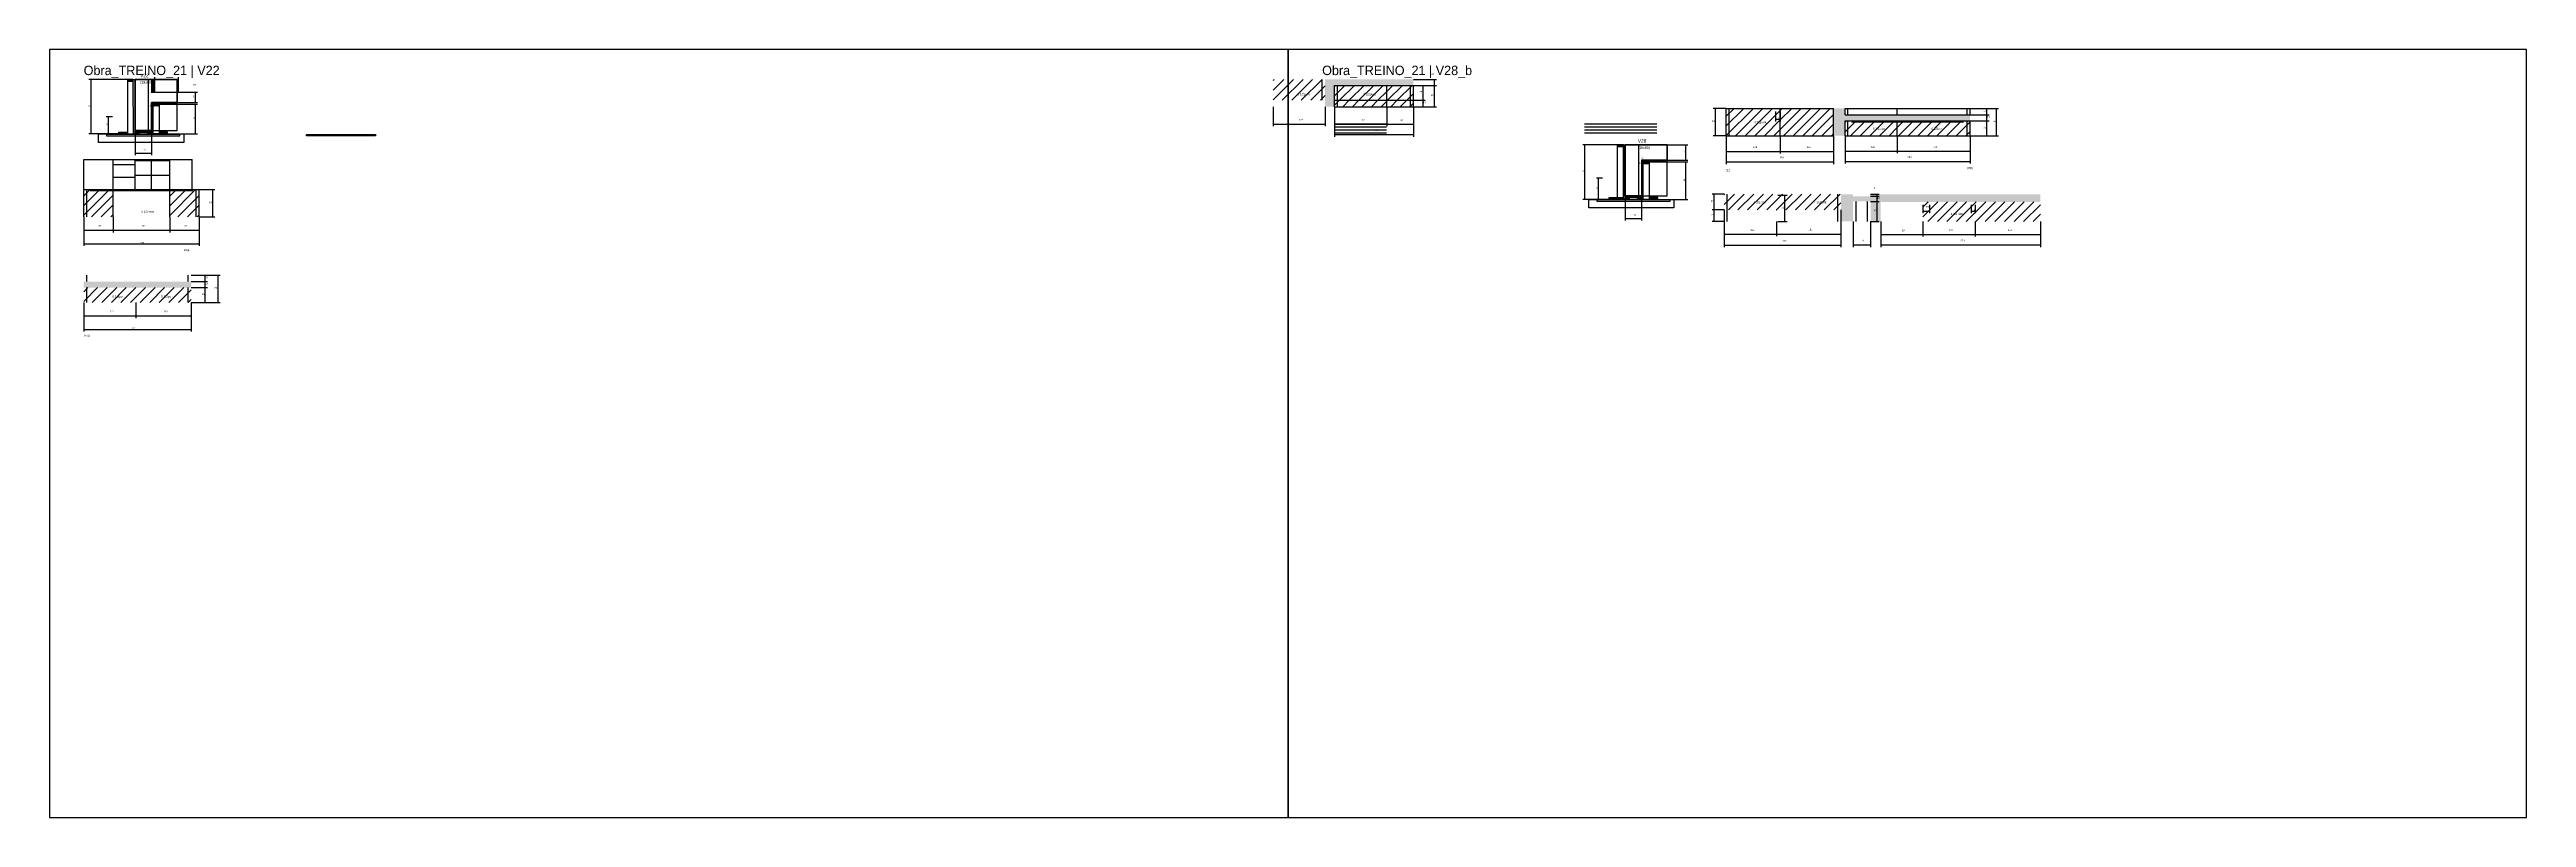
# Model space of a CAD drawing. Header units: metres. Extents: x -41 to 34800, y -36000 to 1848.
# Drawn here: x 17400 to 23200, y -23400 to -21600 of the extents above; entities that cross this region are included whole.
import ezdxf

# ---------------------------------------------------------------- set-up
doc = ezdxf.new("R2010")
doc.units = ezdxf.units.M
for name, color, linetype in [('CELL_BORDER', 8, 'Continuous'), ('CONCRETO', 251, 'Continuous'), ('COTA', 4, 'Continuous'), ('Cota Seção (2x)', 4, 'Continuous'), ('Hachura', 253, 'Continuous'), ('LABEL_ID', 3, 'Continuous'), ('Madeira', 126, 'Continuous'), ('NOMENCLATURA', 7, 'Continuous'), ('Painéis', 200, 'Continuous'), ('SARR_2.2x7', 40, 'Continuous'), ('SCO-___-LAJ', 4, 'Continuous'), ('Texto Seção', 7, 'Continuous')]:
    doc.layers.add(name, color=color, linetype=linetype)

msp = doc.modelspace()

# ---------------------------------------------------------------- hatches: boundary and pattern name
at = {"layer": 'COTA'}
h = msp.add_hatch(dxfattribs=at)
h.set_pattern_fill('AR-CONC', scale=0.03)
h.paths.add_polyline_path([(20409.1, -21734), (20409.1, -21684), (20593.6, -21684), (20593.6, -21670), (20387, -21670), (20387, -21734)])
h = msp.add_hatch(dxfattribs=at)
h.set_pattern_fill('AR-CONC', scale=0.03)
h.paths.add_polyline_path([(21604.3, -21767), (21897.1, -21767), (21897.1, -21753), (21604.3, -21753), (21604.3, -21738), (21577.3, -21738), (21577.3, -21802), (21604.3, -21802)])
h = msp.add_hatch(dxfattribs=at)
h.set_pattern_fill('AR-CONC', scale=0.03)
h.paths.add_polyline_path([(21594.6, -22003.1), (21623.1, -22003.1), (21623.1, -21956.1), (21664.1, -21956.1), (21664.1, -22003.1), (21687.9, -22003.1), (21687.9, -21957.1), (22061.9, -21957.1), (22061.9, -21939.1), (21664.1, -21939.1), (21664.1, -21944.1), (21623.1, -21944.1), (21623.1, -21939.1), (21594.6, -21939.1)])
h = msp.add_hatch(dxfattribs=at)
h.set_pattern_fill('AR-CONC', scale=0.03)
h.paths.add_polyline_path([(17480, -22143.9), (17480, -22157.9), (17731.3, -22157.9), (17731.3, -22143.9)])
at = {"layer": 'Hachura'}
h = msp.add_hatch(dxfattribs=at)
h.set_pattern_fill('ANSI31', scale=0.5)
h.paths.add_polyline_path([(17582.2, -21670), (17582.2, -21674.4), (17582.2, -21674.4), (17596.2, -21674.4), (17596.2, -21674.4), (17596.2, -21670), (17596.2, -21670), (17582.2, -21670)])
h = msp.add_hatch(color=8, dxfattribs=at)
h.dxf.hatch_style = 1
h.paths.add_polyline_path([(17596.2, -21670), (17600.5, -21670), (17600.5, -21670), (17600.5, -21798), (17600.5, -21798), (17596.5, -21798), (17596.5, -21798), (17596.2, -21670)])
h = msp.add_hatch(color=8, dxfattribs=at)
h.dxf.hatch_style = 1
h.paths.add_polyline_path([(17642.5, -21670), (17638.5, -21670), (17638.5, -21670), (17638.5, -21700), (17638.5, -21700), (17642.5, -21700), (17642.5, -21700), (17642.5, -21670)])
h = msp.add_hatch(dxfattribs=at)
h.set_pattern_fill('ANSI31', scale=0.5)
h.paths.add_polyline_path([(17642.5, -21684), (17646.9, -21684), (17646.9, -21684), (17646.9, -21670), (17646.9, -21670), (17642.5, -21670), (17642.5, -21670), (17642.5, -21684)])
h = msp.add_hatch(dxfattribs=at)
h.set_pattern_fill('ANSI31', scale=0.5)
h.paths.add_polyline_path([(17642.5, -21700), (17646.9, -21700), (17646.9, -21700), (17646.9, -21686), (17646.9, -21686), (17642.5, -21686), (17642.5, -21686), (17642.5, -21700)])
h = msp.add_hatch(dxfattribs=at)
h.set_pattern_fill('ANSI31', scale=5)
h.paths.add_polyline_path([(20387, -21670), (20265, -21670), (20265, -21719), (20387, -21719)])
h = msp.add_hatch(dxfattribs=at)
h.set_pattern_fill('ANSI31', scale=5)
h.paths.add_polyline_path([(20409.1, -21684), (20409.1, -21719), (20531.1, -21719), (20531.1, -21684)])
h = msp.add_hatch(dxfattribs=at)
h.set_pattern_fill('ANSI31', scale=5)
h.paths.add_polyline_path([(20531.1, -21684), (20531.1, -21719), (20593.6, -21719), (20593.6, -21684)])
h = msp.add_hatch(color=8, dxfattribs=at)
h.dxf.hatch_style = 1
h.paths.add_polyline_path([(17698.5, -21728), (17698.5, -21724), (17698.5, -21724), (17638.5, -21724), (17638.5, -21724), (17638.5, -21728), (17638.5, -21728), (17698.5, -21728)])
h = msp.add_hatch(color=8, dxfattribs=at)
h.dxf.hatch_style = 1
h.paths.add_polyline_path([(17642.5, -21728), (17638.5, -21728), (17638.5, -21728), (17638.5, -21798), (17638.5, -21798), (17642.5, -21798), (17642.5, -21798), (17642.5, -21728)])
h = msp.add_hatch(dxfattribs=at)
h.set_pattern_fill('ANSI31', scale=0.5)
h.paths.add_polyline_path([(17656.5, -21728), (17656.5, -21732.4), (17656.5, -21732.4), (17642.5, -21732.4), (17642.5, -21732.4), (17642.5, -21728), (17642.5, -21728), (17656.5, -21728)])
h = msp.add_hatch(dxfattribs=at)
h.set_pattern_fill('ANSI31', scale=5)
h.paths.add_polyline_path([(20409.1, -21719), (20409.1, -21734), (20531.1, -21734), (20531.1, -21719)])
h = msp.add_hatch(dxfattribs=at)
h.set_pattern_fill('ANSI31', scale=5)
h.paths.add_polyline_path([(20593.6, -21734), (20593.6, -21719), (20531.1, -21719), (20531.1, -21734)])
h = msp.add_hatch(dxfattribs=at)
h.set_pattern_fill('ANSI31', scale=5)
h.paths.add_polyline_path([(21326.3, -21802), (21452.3, -21802), (21452.3, -21738), (21326.3, -21738)])
h = msp.add_hatch(dxfattribs=at)
h.set_pattern_fill('ANSI31', scale=5)
h.paths.add_polyline_path([(21577.3, -21802), (21577.3, -21738), (21452.3, -21738), (21452.3, -21802)])
h = msp.add_hatch(dxfattribs=at)
h.set_pattern_fill('ANSI31', scale=0.5)
h.paths.add_polyline_path([(17562.5, -21798), (17562.5, -21793.6), (17562.5, -21793.6), (17582.5, -21793.6), (17582.5, -21793.6), (17582.5, -21798), (17582.5, -21798), (17562.5, -21798)])
h = msp.add_hatch(color=8, dxfattribs=at)
h.dxf.hatch_style = 1
h.paths.add_polyline_path([(17638.5, -21793.6), (17638.5, -21790), (17638.5, -21790), (17600.5, -21790), (17600.5, -21790), (17600.5, -21793.6), (17600.5, -21793.6), (17638.5, -21793.6)])
h = msp.add_hatch(dxfattribs=at)
h.set_pattern_fill('ANSI31', scale=0.5)
h.paths.add_polyline_path([(17610.5, -21798), (17610.5, -21793.6), (17610.5, -21793.6), (17600.5, -21793.6), (17600.5, -21793.6), (17600.5, -21798), (17600.5, -21798), (17610.5, -21798)])
h = msp.add_hatch(dxfattribs=at)
h.set_pattern_fill('ANSI31', scale=0.5)
h.paths.add_polyline_path([(17638.5, -21798), (17638.5, -21793.6), (17638.5, -21793.6), (17628.5, -21793.6), (17628.5, -21793.6), (17628.5, -21798), (17628.5, -21798), (17638.5, -21798)])
h = msp.add_hatch(dxfattribs=at)
h.set_pattern_fill('ANSI31', scale=0.5)
h.paths.add_polyline_path([(17676.5, -21798), (17676.5, -21793.6), (17676.5, -21793.6), (17656.5, -21793.6), (17656.5, -21793.6), (17656.5, -21798), (17656.5, -21798), (17676.5, -21798)])
h = msp.add_hatch(dxfattribs=at)
h.set_pattern_fill('ANSI31', scale=5)
h.paths.add_polyline_path([(21726.3, -21802), (21726.3, -21767), (21604.3, -21767), (21604.3, -21802)])
h = msp.add_hatch(dxfattribs=at)
h.set_pattern_fill('ANSI31', scale=5)
h.paths.add_polyline_path([(21726.3, -21767), (21726.3, -21802), (21897.1, -21802), (21897.1, -21767)])
h = msp.add_hatch(dxfattribs=at)
h.set_pattern_fill('ANSI31', scale=0.5)
h.paths.add_polyline_path([(21071.8, -21823.2), (21071.8, -21827.6), (21071.8, -21827.6), (21085.8, -21827.6), (21085.8, -21827.6), (21085.8, -21823.2), (21085.8, -21823.2), (21071.8, -21823.2)])
h = msp.add_hatch(color=8, dxfattribs=at)
h.dxf.hatch_style = 1
h.paths.add_polyline_path([(21085.8, -21823.2), (21089.8, -21823.2), (21089.8, -21823.2), (21089.8, -21951.2), (21089.8, -21951.2), (21085.8, -21951.2), (21085.8, -21951.2), (21085.8, -21823.2)])
h = msp.add_hatch(color=8, dxfattribs=at)
h.dxf.hatch_style = 1
h.paths.add_polyline_path([(21131.8, -21851.2), (21127.8, -21851.2), (21127.8, -21851.2), (21127.8, -21951.2), (21127.8, -21951.2), (21131.8, -21951.2), (21131.8, -21951.2), (21131.8, -21851.2)])
h = msp.add_hatch(color=8, dxfattribs=at)
h.dxf.hatch_style = 1
h.paths.add_polyline_path([(21187.8, -21863.2), (21187.8, -21859.2), (21187.8, -21859.2), (21127.8, -21859.2), (21127.8, -21859.2), (21127.8, -21863.2), (21127.8, -21863.2), (21187.8, -21863.2)])
h = msp.add_hatch(dxfattribs=at)
h.set_pattern_fill('ANSI31', scale=0.5)
h.paths.add_polyline_path([(21145.8, -21863.2), (21145.8, -21867.6), (21145.8, -21867.6), (21131.8, -21867.6), (21131.8, -21867.6), (21131.8, -21863.2), (21131.8, -21863.2), (21145.8, -21863.2)])
h = msp.add_hatch(dxfattribs=at)
h.set_pattern_fill('ANSI31', scale=5)
h.paths.add_polyline_path([(17549, -21992.2), (17549, -21928.2), (17480, -21928.2), (17480, -21992.2)])
h = msp.add_hatch(dxfattribs=at)
h.set_pattern_fill('ANSI31', scale=5)
h.paths.add_polyline_path([(17750.3, -21928.2), (17681.4, -21928.2), (17681.4, -21992.2), (17750.3, -21992.2)])
h = msp.add_hatch(dxfattribs=at)
h.set_pattern_fill('ANSI31', scale=0.5)
h.paths.add_polyline_path([(21051.8, -21951.2), (21051.8, -21946.8), (21051.8, -21946.8), (21071.8, -21946.8), (21071.8, -21946.8), (21071.8, -21951.2), (21071.8, -21951.2), (21051.8, -21951.2)])
h = msp.add_hatch(dxfattribs=at)
h.set_pattern_fill('ANSI31', scale=0.5)
h.paths.add_polyline_path([(21071.8, -21951.2), (21071.8, -21946.8), (21071.8, -21946.8), (21085.8, -21946.8), (21085.8, -21946.8), (21085.8, -21951.2), (21085.8, -21951.2), (21071.8, -21951.2)])
h = msp.add_hatch(color=8, dxfattribs=at)
h.dxf.hatch_style = 1
h.paths.add_polyline_path([(21127.8, -21946.8), (21127.8, -21943.2), (21127.8, -21943.2), (21089.8, -21943.2), (21089.8, -21943.2), (21089.8, -21946.8), (21089.8, -21946.8), (21127.8, -21946.8)])
h = msp.add_hatch(dxfattribs=at)
h.set_pattern_fill('ANSI31', scale=0.5)
h.paths.add_polyline_path([(21099.8, -21951.2), (21099.8, -21946.8), (21099.8, -21946.8), (21089.8, -21946.8), (21089.8, -21946.8), (21089.8, -21951.2), (21089.8, -21951.2), (21099.8, -21951.2)])
h = msp.add_hatch(dxfattribs=at)
h.set_pattern_fill('ANSI31', scale=0.5)
h.paths.add_polyline_path([(21127.8, -21951.2), (21127.8, -21946.8), (21127.8, -21946.8), (21117.8, -21946.8), (21117.8, -21946.8), (21117.8, -21951.2), (21117.8, -21951.2), (21127.8, -21951.2)])
h = msp.add_hatch(dxfattribs=at)
h.set_pattern_fill('ANSI31', scale=0.5)
h.paths.add_polyline_path([(21165.8, -21951.2), (21165.8, -21946.8), (21165.8, -21946.8), (21145.8, -21946.8), (21145.8, -21946.8), (21145.8, -21951.2), (21145.8, -21951.2), (21165.8, -21951.2)])
h = msp.add_hatch(dxfattribs=at)
h.set_pattern_fill('ANSI31', scale=5)
h.paths.add_polyline_path([(21443.7, -21976.1), (21443.7, -21939.1), (21321.7, -21939.1), (21321.7, -21976.1)])
h = msp.add_hatch(dxfattribs=at)
h.set_pattern_fill('ANSI31', scale=5)
h.paths.add_polyline_path([(21594.6, -21976.1), (21594.6, -21939.1), (21443.7, -21939.1), (21443.7, -21976.1)])
h = msp.add_hatch(dxfattribs=at)
h.set_pattern_fill('ANSI31', scale=5)
h.paths.add_polyline_path([(21786.9, -21957.1), (21786.9, -22003.1), (21908.9, -22003.1), (21908.9, -21957.1)])
h = msp.add_hatch(dxfattribs=at)
h.set_pattern_fill('ANSI31', scale=5)
h.paths.add_polyline_path([(21908.9, -21957.1), (21908.9, -22003.1), (22061.9, -22003.1), (22061.9, -21957.1)])
h = msp.add_hatch(dxfattribs=at)
h.set_pattern_fill('ANSI31', scale=5)
h.paths.add_polyline_path([(17480, -22157.9), (17480, -22192.9), (17602, -22192.9), (17602, -22157.9)])
h = msp.add_hatch(dxfattribs=at)
h.set_pattern_fill('ANSI31', scale=5)
h.paths.add_polyline_path([(17731.3, -22192.9), (17731.3, -22157.9), (17602, -22157.9), (17602, -22192.9)])

# ---------------------------------------------------------------- linework, layer by layer
at = {"layer": 'CELL_BORDER'}
for points in [[(17400, -23400), (20300, -23400), (20300, -21600), (17400, -21600)], [(20300, -23400), (23200, -23400), (23200, -21600), (20300, -21600)]]:
    msp.add_lwpolyline(points, close=True, dxfattribs=at)
at = {"layer": 'CONCRETO'}
msp.add_lwpolyline([(17637.8, -21700), (17698.5, -21700), (17698.5, -21724), (17638.5, -21724), (17638.5, -21790), (17600.5, -21790), (17600.5, -21670), (17638.5, -21670)], dxfattribs=at)
for points in [[(17600.5, -21790), (17698.5, -21790), (17698.5, -21670), (17600.5, -21670)], [(21089.8, -21843.2), (21089.8, -21823.2), (21187.8, -21823.2), (21187.8, -21859.2), (21127.8, -21859.2), (21127.8, -21943.2), (21089.8, -21943.2), (21089.8, -21843.2)], [(21089.8, -21943.2), (21187.8, -21943.2), (21187.8, -21823.2), (21089.8, -21823.2)]]:
    msp.add_lwpolyline(points, close=True, dxfattribs=at)
at = {"layer": 'COTA'}
for p, q in [((17582.2, -21670.1), (17492.1, -21670.1)), ((17497.1, -21798), (17497.1, -21670.1)), ((17646.9, -21670), (17646.9, -21665)), ((17646.9, -21670), (17702.2, -21670)), ((17702.2, -21700), (17702.2, -21665)), ((20593.6, -21670), (20647.8, -21670)), ((20593.6, -21684), (20647.8, -21684)), ((20593.6, -21684), (20621.4, -21684)), ((20593.6, -21684), (20647.8, -21684)), ((20616.4, -21719), (20616.4, -21684)), ((20642.8, -21684), (20642.8, -21670)), ((20642.8, -21734), (20642.8, -21684)), ((17698.5, -21700), (17746.8, -21700)), ((17698.5, -21724), (17746.8, -21724)), ((17698.5, -21728), (17746.8, -21728)), ((17741.8, -21724), (17741.8, -21700)), ((17741.8, -21798), (17741.8, -21728)), ((20265, -21734), (20265, -21779.9)), ((20387, -21734), (20387, -21779.9)), ((20409.1, -21734), (20409.1, -21779.9)), ((20409.1, -21734), (20409.1, -21804.5)), ((20531.1, -21734), (20531.1, -21779.9)), ((20531.1, -21734), (20531.1, -21779.9)), ((20593.6, -21719), (20621.4, -21719)), ((20593.6, -21719), (20621.4, -21719)), ((20593.6, -21734), (20593.6, -21779.9)), ((20593.6, -21734), (20593.6, -21804.5)), ((20593.6, -21734), (20647.8, -21734)), ((20593.6, -21734), (20621.4, -21734)), ((20616.4, -21734), (20616.4, -21719)), ((21326.3, -21738), (21295.8, -21738)), ((21300.8, -21802), (21300.8, -21738)), ((21441.3, -21745), (21441.3, -21768.5)), ((21452.3, -21745), (21452.3, -21768.5)), ((21897.1, -21738), (21964.1, -21738)), ((21897.1, -21738), (21941.5, -21738)), ((21936.5, -21753), (21936.5, -21738)), ((21959.1, -21802), (21959.1, -21738)), ((17562.5, -21798), (17492.1, -21798)), ((17547.2, -21758.1), (17532.7, -21758.1)), ((17562.5, -21798), (17532.7, -21798)), ((17537.7, -21798), (17537.7, -21758.1)), ((17600.5, -21798), (17600.5, -21847.8)), ((17638.5, -21798), (17638.5, -21847.8)), ((17676.5, -21798), (17746.8, -21798)), ((20265, -21774.9), (20387, -21774.9)), ((20409.1, -21774.9), (20531.1, -21774.9)), ((20409.1, -21799.5), (20593.6, -21799.5)), ((20531.1, -21774.9), (20593.6, -21774.9)), ((21326.3, -21802), (21295.8, -21802)), ((21326.3, -21802), (21326.3, -21844)), ((21326.3, -21802), (21326.3, -21868.5)), ((21441.3, -21763.5), (21452.3, -21763.5)), ((21452.3, -21802), (21452.3, -21844)), ((21452.3, -21802), (21452.3, -21844)), ((21577.3, -21802), (21577.3, -21844)), ((21577.3, -21802), (21577.3, -21868.5)), ((21604.3, -21802), (21604.3, -21843)), ((21604.3, -21802), (21604.3, -21867.5)), ((21726.3, -21802), (21726.3, -21843)), ((21726.3, -21802), (21726.3, -21843)), ((21897.1, -21753), (21941.5, -21753)), ((21897.1, -21753), (21941.5, -21753)), ((21897.1, -21767), (21941.5, -21767)), ((21897.1, -21767), (21941.5, -21767)), ((21897.1, -21802), (21897.1, -21843)), ((21897.1, -21802), (21897.1, -21867.5)), ((21897.1, -21802), (21941.5, -21802)), ((21897.1, -21802), (21964.1, -21802)), ((21936.5, -21767), (21936.5, -21753)), ((21936.5, -21802), (21936.5, -21767)), ((17600.5, -21842.8), (17638.5, -21842.8)), ((21071.8, -21823.2), (20990.4, -21823.2)), ((20995.4, -21951.2), (20995.4, -21823.2)), ((21187.8, -21823.2), (21236.2, -21823.2)), ((21187.8, -21859.2), (21236.2, -21859.2)), ((21187.8, -21863.2), (21236.2, -21863.2)), ((21231.2, -21859.2), (21231.2, -21823.2)), ((21231.2, -21951.2), (21231.2, -21863.2)), ((21326.3, -21839), (21452.3, -21839)), ((21326.3, -21863.5), (21577.3, -21863.5)), ((21452.3, -21839), (21577.3, -21839)), ((21604.3, -21838), (21726.3, -21838)), ((21604.3, -21862.5), (21897.1, -21862.5)), ((21726.3, -21838), (21897.1, -21838)), ((21036.5, -21901.2), (21022, -21901.2)), ((21027, -21951.2), (21027, -21901.2)), ((17750.3, -21928.2), (17787.2, -21928.2)), ((17782.2, -21992.2), (17782.2, -21928.2)), ((21051.8, -21951.2), (20990.4, -21951.2)), ((21051.8, -21951.2), (21022, -21951.2)), ((21089.8, -21951.2), (21089.8, -22000.9)), ((21127.8, -21951.2), (21127.8, -22000.9)), ((21165.8, -21951.2), (21236.2, -21951.2)), ((21321.7, -21939.1), (21293.2, -21939.1)), ((21321.7, -21976.1), (21293.2, -21976.1)), ((21321.7, -21976.1), (21293.2, -21976.1)), ((21298.2, -21976.1), (21298.2, -21939.1)), ((21298.2, -22003.1), (21298.2, -21976.1)), ((21321.7, -21976.1), (21321.7, -22063.6)), ((21447.2, -21941.3), (21468.5, -21941.3)), ((21463.5, -22003.1), (21463.5, -21941.3)), ((21594.6, -21976.1), (21594.6, -22063.6)), ((21664.1, -21939.1), (21684.6, -21939.1)), ((21664.1, -21944.1), (21684.6, -21944.1)), ((21664.1, -21944.1), (21684.6, -21944.1)), ((21664.1, -21956.1), (21684.6, -21956.1)), ((21664.1, -21956.1), (21684.6, -21956.1)), ((21679.6, -21944.1), (21679.6, -21939.1)), ((21679.6, -21956.1), (21679.6, -21944.1)), ((21679.6, -22003.1), (21679.6, -21956.1)), ((21786.9, -21964.1), (21786.9, -21983.6)), ((21786.9, -21978.6), (21801.9, -21978.6)), ((21801.9, -21964.1), (21801.9, -21983.6)), ((21899.9, -21964.1), (21899.9, -21983.6)), ((21899.9, -21978.6), (21908.9, -21978.6)), ((21908.9, -21964.1), (21908.9, -21983.6)), ((17480, -21992.2), (17480, -22028.7)), ((17480, -21992.2), (17480, -22060.3)), ((17480, -22023.7), (17549, -22023.7)), ((17549, -21992.2), (17549, -22028.7)), ((17549, -21992.2), (17549, -22028.7)), ((17549, -22023.7), (17681.4, -22023.7)), ((17681.4, -21992.2), (17681.4, -22028.7)), ((17681.4, -21992.2), (17681.4, -22028.7)), ((17681.4, -22023.7), (17750.3, -22023.7)), ((17750.3, -21992.2), (17750.3, -22028.7)), ((17750.3, -21992.2), (17750.3, -22060.3)), ((17750.3, -21992.2), (17787.2, -21992.2)), ((21089.8, -21995.9), (21127.8, -21995.9)), ((21321.7, -22003.1), (21293.2, -22003.1)), ((21321.7, -22003.1), (21321.7, -22037.5)), ((21321.7, -22032.5), (21443.7, -22032.5)), ((21443.7, -22003.1), (21443.7, -22037.5)), ((21443.7, -22003.1), (21443.7, -22037.5)), ((21443.7, -22032.5), (21594.6, -22032.5)), ((21447.2, -22003.1), (21468.5, -22003.1)), ((21594.6, -22003.1), (21594.6, -22037.5)), ((21623.1, -22003.1), (21623.1, -22063.1)), ((21664.1, -22003.1), (21664.1, -22063.1)), ((21664.1, -22003.1), (21684.6, -22003.1)), ((21687.9, -22003.1), (21687.9, -22063.1)), ((21687.9, -22003.1), (21687.9, -22038.5)), ((21687.9, -22033.5), (21786.9, -22033.5)), ((21786.9, -22003.1), (21786.9, -22038.5)), ((21786.9, -22003.1), (21786.9, -22038.5)), ((21786.9, -22033.5), (21908.9, -22033.5)), ((21908.9, -22003.1), (21908.9, -22038.5)), ((21908.9, -22003.1), (21908.9, -22038.5)), ((21908.9, -22033.5), (22061.9, -22033.5)), ((22061.9, -22003.1), (22061.9, -22038.5)), ((22061.9, -22003.1), (22061.9, -22063.1)), ((17480, -22055.3), (17750.3, -22055.3)), ((21321.7, -22058.6), (21594.6, -22058.6)), ((21623.1, -22058.1), (21664.1, -22058.1)), ((21687.9, -22058.1), (22061.9, -22058.1)), ((17731.3, -22128.9), (17769.8, -22128.9)), ((17731.3, -22128.9), (17799.6, -22128.9)), ((17731.3, -22143.9), (17769.8, -22143.9)), ((17731.3, -22143.9), (17769.8, -22143.9)), ((17764.8, -22143.9), (17764.8, -22128.9)), ((17764.8, -22157.9), (17764.8, -22143.9)), ((17794.6, -22192.9), (17794.6, -22128.9)), ((17480, -22192.9), (17480, -22229.4)), ((17480, -22192.9), (17480, -22261)), ((17602, -22192.9), (17602, -22229.4)), ((17602, -22192.9), (17602, -22229.4)), ((17731.3, -22157.9), (17769.8, -22157.9)), ((17731.3, -22157.9), (17769.8, -22157.9)), ((17731.3, -22192.9), (17731.3, -22229.4)), ((17731.3, -22192.9), (17731.3, -22261)), ((17731.3, -22192.9), (17769.8, -22192.9)), ((17731.3, -22192.9), (17799.6, -22192.9)), ((17764.8, -22192.9), (17764.8, -22157.9)), ((17480, -22224.4), (17602, -22224.4)), ((17480, -22256), (17731.3, -22256)), ((17602, -22224.4), (17731.3, -22224.4))]:
    msp.add_line(p, q, dxfattribs=at)
at = {"layer": 'Cota Seção (2x)'}
for p, q in [((17600.5, -21670), (17637, -21670)), ((17632, -21790), (17632, -21670)), ((17600.2, -21790), (17637, -21790)), ((21089.5, -21823.2), (21126.4, -21823.2)), ((21121.4, -21943.2), (21121.4, -21823.2)), ((21089.5, -21943.2), (21126.4, -21943.2))]:
    msp.add_line(p, q, dxfattribs=at)
at = {"layer": 'Madeira'}
for points in [[(17582.2, -21670), (17582.2, -21674.4), (17596.2, -21674.4), (17596.2, -21670)], [(17582.5, -21798), (17596.5, -21798), (17596.2, -21670), (17582.2, -21670)], [(17642.5, -21684), (17646.9, -21684), (17646.9, -21670), (17642.5, -21670)], [(17642.5, -21700), (17646.9, -21700), (17646.9, -21686), (17642.5, -21686)], [(17656.5, -21728), (17656.5, -21732.4), (17642.5, -21732.4), (17642.5, -21728)], [(17656.5, -21798), (17642.5, -21798), (17642.5, -21728), (17656.5, -21728)], [(17714.3, -21818), (17514.7, -21818), (17514.7, -21798), (17714.3, -21798)], [(17562.5, -21798), (17562.5, -21793.6), (17582.5, -21793.6), (17582.5, -21798)], [(17610.5, -21798), (17610.5, -21793.6), (17600.5, -21793.6), (17600.5, -21798)], [(17638.5, -21798), (17638.5, -21793.6), (17628.5, -21793.6), (17628.5, -21798)], [(17676.5, -21798), (17676.5, -21793.6), (17656.5, -21793.6), (17656.5, -21798)], [(21071.8, -21823.2), (21071.8, -21827.6), (21085.8, -21827.6), (21085.8, -21823.2)], [(21071.8, -21823.2), (21085.8, -21823.2), (21085.8, -21951.2), (21071.8, -21951.2)], [(21145.8, -21863.2), (21145.8, -21867.6), (21131.8, -21867.6), (21131.8, -21863.2)], [(21145.8, -21951.2), (21131.8, -21951.2), (21131.8, -21863.2), (21145.8, -21863.2)], [(21203.7, -21971.2), (21004.1, -21971.2), (21004.1, -21951.2), (21203.7, -21951.2)], [(21051.8, -21951.2), (21051.8, -21946.8), (21071.8, -21946.8), (21071.8, -21951.2)], [(21071.8, -21951.2), (21071.8, -21946.8), (21085.8, -21946.8), (21085.8, -21951.2)], [(21099.8, -21951.2), (21099.8, -21946.8), (21089.8, -21946.8), (21089.8, -21951.2)], [(21127.8, -21951.2), (21127.8, -21946.8), (21117.8, -21946.8), (21117.8, -21951.2)], [(21165.8, -21951.2), (21165.8, -21946.8), (21145.8, -21946.8), (21145.8, -21951.2)]]:
    msp.add_lwpolyline(points, close=True, dxfattribs=at)
at = {"layer": 'Painéis'}
for p, q in [((17600.5, -21798), (17600.5, -21670)), ((20409.1, -21684), (20593.6, -21684)), ((20409.1, -21734), (20409.1, -21684)), ((20531.1, -21734), (20531.1, -21684)), ((20593.6, -21734), (20593.6, -21684)), ((17638.5, -21724), (17698.5, -21724)), ((17638.5, -21728), (17638.5, -21724)), ((17638.5, -21798), (17638.5, -21728)), ((17698.5, -21728), (17698.5, -21724)), ((20409.1, -21719), (20593.6, -21719)), ((20409.1, -21734), (20593.6, -21734)), ((21326.3, -21738), (21577.3, -21738)), ((21326.3, -21802), (21326.3, -21738)), ((21452.3, -21802), (21452.3, -21738)), ((21577.3, -21802), (21577.3, -21738)), ((21604.3, -21738), (21897.1, -21738)), ((21604.3, -21753), (21604.3, -21738)), ((21726.3, -21753), (21726.3, -21738)), ((21897.1, -21753), (21897.1, -21738)), ((17600.5, -21790), (17638.5, -21790)), ((17600.5, -21793.6), (17600.5, -21790)), ((17638.5, -21793.6), (17638.5, -21790)), ((21326.3, -21802), (21577.3, -21802)), ((21604.3, -21753), (21897.1, -21753)), ((21604.3, -21767), (21897.1, -21767)), ((21604.3, -21802), (21604.3, -21767)), ((21604.3, -21802), (21897.1, -21802)), ((21726.3, -21802), (21726.3, -21767)), ((21897.1, -21802), (21897.1, -21767)), ((17480, -21858.2), (17548.8, -21858.2)), ((17480, -21928.2), (17480, -21858.2)), ((17548.8, -21928.2), (17548.8, -21858.2)), ((17548.8, -21858.2), (17600.8, -21858.2)), ((17548.8, -21928.2), (17548.8, -21858.2)), ((17600.8, -21928.2), (17600.8, -21858.2)), ((17600.8, -21858.2), (17638.8, -21858.2)), ((17600.8, -21928.2), (17600.8, -21858.2)), ((17638.8, -21928.2), (17638.8, -21858.2)), ((17638.8, -21858.2), (17681.8, -21858.2)), ((17638.8, -21928.2), (17638.8, -21858.2)), ((17681.8, -21928.2), (17681.8, -21858.2)), ((17681.8, -21858.2), (17733.8, -21858.2)), ((17681.8, -21928.2), (17681.8, -21858.2)), ((17733.8, -21928.2), (17733.8, -21858.2)), ((17480, -21928.2), (17750.3, -21928.2)), ((17480, -21992.2), (17480, -21928.2)), ((17480, -21928.2), (17548.8, -21928.2)), ((17548.8, -21928.2), (17600.8, -21928.2)), ((17549, -21992.2), (17549, -21928.2)), ((17600.8, -21928.2), (17638.8, -21928.2)), ((17638.8, -21928.2), (17681.8, -21928.2)), ((17681.4, -21992.2), (17681.4, -21928.2)), ((17681.8, -21928.2), (17733.8, -21928.2)), ((17750.3, -21992.2), (17750.3, -21928.2))]:
    msp.add_line(p, q, dxfattribs=at)
for points in [[(17596.2, -21670), (17600.5, -21670), (17600.5, -21798), (17596.5, -21798)], [(17642.5, -21670), (17638.5, -21670), (17638.5, -21700), (17642.5, -21700)], [(17698.5, -21728), (17698.5, -21724), (17638.5, -21724), (17638.5, -21728)], [(17642.5, -21728), (17638.5, -21728), (17638.5, -21798), (17642.5, -21798)], [(17638.5, -21793.6), (17638.5, -21790), (17600.5, -21790), (17600.5, -21793.6)], [(21085.8, -21823.2), (21089.8, -21823.2), (21089.8, -21951.2), (21085.8, -21951.2)], [(21187.8, -21863.2), (21187.8, -21859.2), (21127.8, -21859.2), (21127.8, -21863.2)], [(21131.8, -21863.2), (21127.8, -21863.2), (21127.8, -21951.2), (21131.8, -21951.2)], [(21127.8, -21946.8), (21127.8, -21943.2), (21089.8, -21943.2), (21089.8, -21946.8)]]:
    msp.add_lwpolyline(points, close=True, dxfattribs=at)
at = {"layer": 'SARR_2.2x7'}
for p, q in [((20380, -21719), (20380, -21670)), ((20416.1, -21734), (20416.1, -21684)), ((20586.6, -21734), (20586.6, -21684)), ((21333.3, -21802), (21333.3, -21738)), ((21611.3, -21753), (21611.3, -21738)), ((21890.1, -21753), (21890.1, -21738)), ((20410.1, -21774), (20530.4, -21774)), ((20410.1, -21781), (20530.4, -21781)), ((20410.1, -21788), (20530.4, -21788)), ((20410.1, -21795), (20530.4, -21795)), ((20994.4, -21774), (21163.4, -21774)), ((20994.4, -21781), (21163.4, -21781)), ((20994.4, -21788), (21163.4, -21788)), ((20994.4, -21795), (21163.4, -21795)), ((21611.3, -21802), (21611.3, -21767)), ((21619.3, -21769.2), (21726.3, -21769.2)), ((21726.3, -21769.2), (21882.1, -21769.2)), ((21890.1, -21802), (21890.1, -21767)), ((17601.8, -21860.1), (17637.8, -21860.1)), ((17639.8, -21860.1), (17680.8, -21860.1)), ((17549.8, -21869.9), (17599.8, -21869.9)), ((17549.8, -21899), (17599.8, -21899)), ((17601.8, -21894.2), (17637.8, -21894.2)), ((17639.8, -21894.2), (17680.8, -21894.2)), ((17487, -21992.2), (17487, -21928.2)), ((17495, -21930.4), (17549, -21930.4)), ((17549, -21930.4), (17681.4, -21930.4)), ((17681.4, -21930.4), (17735.3, -21930.4)), ((17743.3, -21992.2), (17743.3, -21928.2)), ((21328.7, -21976.1), (21328.7, -21939.1)), ((21328.7, -22003.1), (21328.7, -21976.1)), ((21587.6, -21976.1), (21587.6, -21939.1)), ((21587.6, -22003.1), (21587.6, -21976.1)), ((21630.1, -22003.1), (21630.1, -21956.1)), ((21657.1, -22003.1), (21657.1, -21956.1)), ((17487, -22143.9), (17487, -22128.9)), ((17724.3, -22143.9), (17724.3, -22128.9)), ((17487, -22192.9), (17487, -22157.9)), ((17724.3, -22192.9), (17724.3, -22157.9))]:
    msp.add_line(p, q, dxfattribs=at)
at = {"layer": 'SCO-___-LAJ'}
for points in [[(17705.3, -21799.4), (17533.6, -21799.4), (17533.6, -21802.6), (17705.3, -21802.6)], [(18001.7, -21799.4), (18163.4, -21799.4), (18163.4, -21802.6), (18001.7, -21802.6)], [(21194.7, -21952.5), (21023, -21952.5), (21023, -21955.7), (21194.7, -21955.7)]]:
    msp.add_lwpolyline(points, close=True, dxfattribs=at)

# ---------------------------------------------------------------- texts
at = {"layer": 'COTA'}
for s, p in [('15', (17736.3, -21685)), ('14', (20634.8, -21658.9)), ('64', (17491.6, -21734.1)), ('12', (17736.3, -21712)), ('35', (20608.2, -21701.5)), ('15', (20616.4, -21726.5)), ('50', (20634.7, -21709)), ('15', (21928.9, -21745.5)), ('20', (17532.2, -21778)), ('35', (17736.3, -21763)), ('122', (20326, -21766.9)), ('122', (20470.1, -21766.9)), ('184', (20501.4, -21791.4)), ('62', (20562.4, -21766.8)), ('64', (21292.7, -21770)), ('11', (21446.8, -21763.5)), ('35', (21928.3, -21784.5)), ('14', (21936.5, -21760)), ('64', (21951, -21770)), ('19', (17619.5, -21837.3)), ('18', (21225.7, -21841.2)), ('126', (21389.3, -21830.9)), ('251', (21451.8, -21855.4)), ('125', (21514.8, -21830.8)), ('122', (21665.3, -21829.9)), ('293', (21750.7, -21854.4)), ('171', (21811.7, -21829.8)), ('64', (20989.9, -21887.2)), ('25', (21021.5, -21926.2)), ('44', (21225.7, -21907.2)), ('5', (21672, -21927.3)), ('64', (17774.1, -21960.2)), ('37', (21290, -21957.6)), ('62', (21455.4, -21972.2)), ('47', (21672.1, -21979.6)), ('12', (21679.6, -21950.1)), ('15', (21794.4, -21971)), ('9', (21904.4, -21978.6)), ('69', (17514.5, -22015.5)), ('132', (17615.2, -22015.4)), ('69', (17715.8, -22015.5)), ('19', (21108.8, -21990.4)), ('27', (21290.7, -21989.6)), ('122', (21382.7, -22024.4)), ('151', (21519.1, -22024.3)), ('99', (21737.4, -22026)), ('122', (21847.9, -22025.5)), ('153', (21985.4, -22025.3)), ('270', (17612, -22055.3)), ('273', (21458.1, -22050.5)), ('41', (21643.6, -22050)), ('374', (21874.9, -22049.9)), ('15', (17764.8, -22136.4)), ('14', (17764.8, -22150.9)), ('122', (17541, -22216.3)), ('129', (17666.6, -22216.1)), ('35', (17756.6, -22175.4)), ('64', (17786.5, -22160.9)), ('251', (17593, -22256))]:
    msp.add_text(s, height=4, dxfattribs=at).set_placement(p)
at = {"layer": 'Cota Seção (2x)'}
for p in [(17632, -21733), (21121.4, -21868.2)]:
    msp.add_text('60', height=4, dxfattribs=at).set_placement(p)
at = {"layer": 'LABEL_ID'}
for s, p in [('Obra_TREINO_21 | V22', (17480, -21660)), ('Obra_TREINO_21 | V28_b', (20380, -21660))]:
    msp.add_text(s, height=22, dxfattribs=at).set_placement(p)
at = {"layer": 'NOMENCLATURA'}
for s, p in [('5 1/2pont', (20322, -21707.1)), ('4 1/2pont', (20476.2, -21707.1)), ('4 1/2pont', (21391.3, -21772.8)), ('5 1/2pont', (21669.3, -21788.3)), ('6 1/2pont', (21806.9, -21788.3)), ('P22', (21322.4, -21885.5)), ('P56', (21891.3, -21880.5)), ('5 1/2pont', (17615.2, -21982.5)), ('5 1/2pont', (21390.7, -21960.6)), ('7 1/2pont', (21531.6, -21960.6)), ('4 1/2pont', (21851.9, -21987.9)), ('P54', (17715.3, -22073.3)), ('6 1/2pont', (17547.5, -22181.5)), ('5 1/2pont', (17661.4, -22181.5)), ('P54', (17481.5, -22273.1))]:
    msp.add_text(s, height=5, dxfattribs=at).set_placement(p)
at = {"layer": 'Texto Seção'}
for s, height, p in [('V22', 8, (17612.3, -21665)), ('(19x60)', 6, (17612.3, -21680)), ('V28', 8, (21119.3, -21818.2)), ('(19x60)', 6, (21119.3, -21833.2))]:
    msp.add_text(s, height=height, dxfattribs=at).set_placement(p)

doc.saveas('drawing.dxf')
